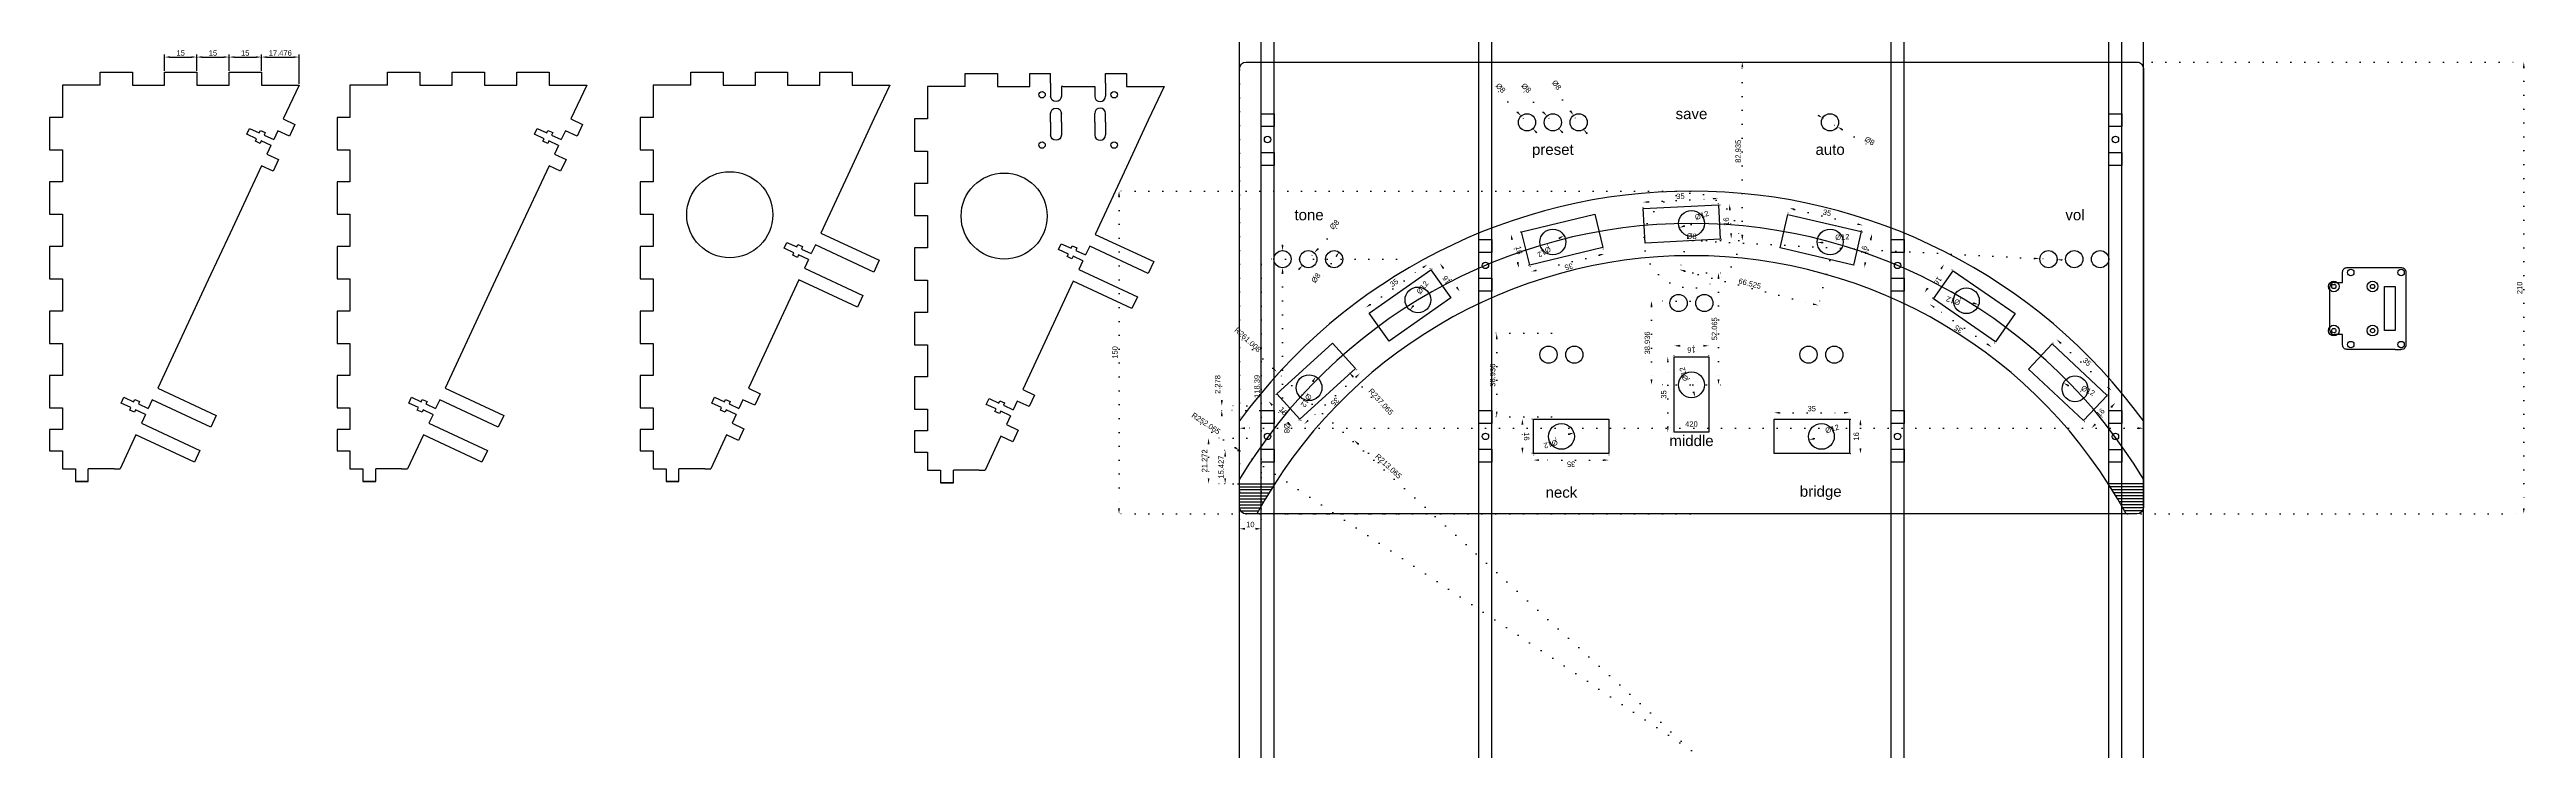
# Model space of a CAD drawing. Header units: millimetres. Extents: x -118 to 1034, y -150 to 646.
# Drawn here: x -118 to 1034, y -150 to 176 of the extents above; entities that cross this region are included whole.
import ezdxf
from ezdxf.enums import TextEntityAlignment as Align

# ---------------------------------------------------------------- set-up
doc = ezdxf.new("R2010")
doc.units = ezdxf.units.MM
doc.linetypes.add('DOTTED', pattern=[6.35, 0, -6.35])
for name, color, linetype in [('Dimensions', 1, 'DOTTED'), ('TabGuides', 3, 'Continuous'), ('text', 5, 'Continuous')]:
    doc.layers.add(name, color=color, linetype=linetype)
doc.layers.add('Holes', color=1, linetype='Continuous', plot=False)
doc.styles.get("Standard").update_dxf_attribs({"font": 'arial.ttf'})
doc.dimstyles.new('ISO-25', dxfattribs={"dimtxt": 2.5, "dimasz": 2.5, "dimexe": 1.25, "dimexo": 0.625, "dimtad": 1, "dimdec": 3, "dimdsep": 46, "dimtxsty": 'Standard', "dimcen": 2.5, "dimadec": 0, "dimazin": 0, "dimtfac": 1, "dimtmove": 0, "dimatfit": 3, "dimfxl": 1, "dimarcsym": 0})

# ---------------------------------------------------------------- blocks, each defined once
blk = doc.blocks.new('*D33')
at = {"layer": 'Dimensions', "color": 0, "lineweight": -2}
for p, q in [((-22, 8.6), (-22, 12.2)), ((13, 8.6), (13, 12.2)), ((-19.5, 11), (10.5, 11))]:
    blk.add_line(p, q, dxfattribs=at)
at = {"layer": 'Dimensions', "color": 0}
for points in [[(-19.5, 11.4), (-19.5, 10.6), (-22, 11)], [(10.5, 10.6), (10.5, 11.4), (13, 11)]]:
    blk.add_solid(points, dxfattribs=at)
at = {"layer": 'Dimensions', "color": 0, "insert": (-4.5, 12.9), "char_height": 2.5, "attachment_point": 5}
blk.add_mtext('35', dxfattribs=at)
blk = doc.blocks.new('*D34')
at = {"layer": 'Dimensions', "color": 0, "lineweight": -2}
for p, q in [((13.6, 8), (19.4, 8)), ((18.1, 5.5), (18.1, -5.5)), ((13.6, -8), (19.4, -8))]:
    blk.add_line(p, q, dxfattribs=at)
at = {"layer": 'Dimensions', "color": 0}
for points in [[(18.6, 5.5), (17.7, 5.5), (18.1, 8)], [(17.7, -5.5), (18.6, -5.5), (18.1, -8)]]:
    blk.add_solid(points, dxfattribs=at)
at = {"layer": 'Dimensions', "color": 0, "insert": (16.2, 0), "char_height": 2.5, "attachment_point": 5, "rotation": 90}
blk.add_mtext('16', dxfattribs=at)
blk = doc.blocks.new('*D35')
at = {"layer": 'Dimensions', "color": 0, "lineweight": -2}
blk.add_line((-3.4, -1), (8.9, 2.7), dxfattribs=at)
at = {"layer": 'Dimensions', "color": 0}
blk.add_solid([(-3.5, -0.6), (-3.2, -1.4), (-5.7, -1.7)], dxfattribs=at)
at = {"layer": 'Dimensions', "color": 0, "insert": (5, 3.5), "char_height": 2.5, "attachment_point": 5, "rotation": 16.6618}
blk.add_mtext('%%c12', dxfattribs=at)
blk = doc.blocks.new('*D109')
at = {"layer": 'Dimensions', "color": 0, "lineweight": -2}
for p, q in [((645.4, 94.8), (639.7, 72.7)), ((642.4, 73.2), (702, 57.9)), ((709.8, 78.1), (704.1, 56))]:
    blk.add_line(p, q, dxfattribs=at)
at = {"layer": 'Dimensions', "color": 0}
for points in [[(642.5, 73.6), (642.3, 72.8), (640, 73.9)], [(701.9, 57.5), (702.1, 58.3), (704.4, 57.3)]]:
    blk.add_solid(points, dxfattribs=at)
at = {"layer": 'Dimensions', "color": 0, "insert": (672.6, 67.4), "char_height": 2.5, "attachment_point": 5, "rotation": 345.5419}
blk.add_mtext('66.525', dxfattribs=at)
blk = doc.blocks.new('*D110')
at = {"layer": 'Dimensions', "color": 0, "lineweight": -2}
for p, q in [((646.1, 72.4), (659.3, 72.4)), ((658.1, 69.9), (658.1, 22.9)), ((646.1, 20.4), (659.3, 20.4))]:
    blk.add_line(p, q, dxfattribs=at)
at = {"layer": 'Dimensions', "color": 0}
for points in [[(658.5, 69.9), (657.6, 69.9), (658.1, 72.4)], [(657.6, 22.9), (658.5, 22.9), (658.1, 20.4)]]:
    blk.add_solid(points, dxfattribs=at)
at = {"layer": 'Dimensions', "color": 0, "insert": (656.2, 46.4), "char_height": 2.5, "attachment_point": 5, "rotation": 90}
blk.add_mtext('52.065', dxfattribs=at)
blk = doc.blocks.new('*D111')
at = {"layer": 'Dimensions', "color": 0, "lineweight": -2}
for p, q in [((508.5, 78.8), (444.3, 78.8)), ((445.5, 76.3), (445.5, -37.1)), ((508.5, -39.6), (444.3, -39.6))]:
    blk.add_line(p, q, dxfattribs=at)
at = {"layer": 'Dimensions', "color": 0}
for points in [[(445.9, 76.3), (445.1, 76.3), (445.5, 78.8)], [(445.1, -37.1), (445.9, -37.1), (445.5, -39.6)]]:
    blk.add_solid(points, dxfattribs=at)
at = {"layer": 'Dimensions', "color": 0, "insert": (443.6, 19.6), "char_height": 2.5, "attachment_point": 5, "rotation": 90}
blk.add_mtext('118.39', dxfattribs=at)
blk = doc.blocks.new('*D112')
at = {"layer": 'Dimensions', "color": 0, "lineweight": -2}
for p, q in [((580.5, 44.3), (553.7, 44.3)), ((555, 41.8), (555, 7.9)), ((580.5, 5.4), (553.7, 5.4))]:
    blk.add_line(p, q, dxfattribs=at)
at = {"layer": 'Dimensions', "color": 0}
for points in [[(555.4, 41.8), (554.6, 41.8), (555, 44.3)], [(554.6, 7.9), (555.4, 7.9), (555, 5.4)]]:
    blk.add_solid(points, dxfattribs=at)
at = {"layer": 'Dimensions', "color": 0, "insert": (553.1, 24.8), "char_height": 2.5, "attachment_point": 5, "rotation": 90}
blk.add_mtext('38.936', dxfattribs=at)
blk = doc.blocks.new('*D113')
at = {"layer": 'Dimensions', "color": 0, "lineweight": -2}
for p, q in [((644.9, 59.3), (625.7, 59.3)), ((626.9, 56.8), (626.9, 22.9)), ((644.9, 20.4), (625.7, 20.4))]:
    blk.add_line(p, q, dxfattribs=at)
at = {"layer": 'Dimensions', "color": 0}
for points in [[(627.4, 56.8), (626.5, 56.8), (626.9, 59.3)], [(626.5, 22.9), (627.4, 22.9), (626.9, 20.4)]]:
    blk.add_solid(points, dxfattribs=at)
at = {"layer": 'Dimensions', "color": 0, "insert": (625, 39.8), "char_height": 2.5, "attachment_point": 5, "rotation": 90}
blk.add_mtext('38.936', dxfattribs=at)
blk = doc.blocks.new('*D114')
at = {"layer": 'Dimensions', "color": 0, "lineweight": -2}
for p, q in [((646.1, 170.4), (670.4, 170.4)), ((669.1, 89.9), (669.1, 167.9)), ((646.1, 87.4), (670.4, 87.4))]:
    blk.add_line(p, q, dxfattribs=at)
at = {"layer": 'Dimensions', "color": 0}
for points in [[(669.6, 167.9), (668.7, 167.9), (669.1, 170.4)], [(668.7, 89.9), (669.6, 89.9), (669.1, 87.4)]]:
    blk.add_solid(points, dxfattribs=at)
at = {"layer": 'Dimensions', "color": 0, "insert": (667.2, 128.9), "char_height": 2.5, "attachment_point": 5, "rotation": 90}
blk.add_mtext('82.935', dxfattribs=at)
blk = doc.blocks.new('*D115')
at = {"layer": 'Dimensions', "color": 0, "lineweight": -2}
for p, q in [((434.9, -10.2), (427.6, -10.2)), ((428.8, -12.7), (428.8, -23.2)), ((434.9, -25.7), (427.6, -25.7))]:
    blk.add_line(p, q, dxfattribs=at)
at = {"layer": 'Dimensions', "color": 0}
for points in [[(429.2, -12.7), (428.4, -12.7), (428.8, -10.2)], [(428.4, -23.2), (429.2, -23.2), (428.8, -25.7)]]:
    blk.add_solid(points, dxfattribs=at)
at = {"layer": 'Dimensions', "color": 0, "insert": (426.9, -17.9), "char_height": 2.5, "attachment_point": 5, "rotation": 90}
blk.add_mtext('15.427', dxfattribs=at)
blk = doc.blocks.new('*D116')
at = {"layer": 'Dimensions', "color": 0, "lineweight": -2}
for p, q in [((438.9, -4.4), (419.8, -4.4)), ((421.1, -6.9), (421.1, -23.2)), ((438.9, -25.7), (419.8, -25.7))]:
    blk.add_line(p, q, dxfattribs=at)
at = {"layer": 'Dimensions', "color": 0}
for points in [[(421.5, -6.9), (420.7, -6.9), (421.1, -4.4)], [(420.7, -23.2), (421.5, -23.2), (421.1, -25.7)]]:
    blk.add_solid(points, dxfattribs=at)
at = {"layer": 'Dimensions', "color": 0, "insert": (419.2, -15), "char_height": 2.5, "attachment_point": 5, "rotation": 90}
blk.add_mtext('21.272', dxfattribs=at)
blk = doc.blocks.new('Square hole unit')
for points in [[(-3, 6), (-3, 12), (3, 12), (3, 6)], [(-3, -12), (-3, -6), (3, -6), (3, -12)]]:
    blk.add_lwpolyline(points, close=True)
blk.add_circle((0, 0), 1.5)
blk = doc.blocks.new('*D117')
at = {"layer": 'Dimensions', "color": 0, "lineweight": -2}
for p, q in [((435.5, -16.3), (435.5, -47.8)), ((445.5, -16.3), (445.5, -47.8)), ((443, -46.6), (438, -46.6))]:
    blk.add_line(p, q, dxfattribs=at)
at = {"layer": 'Dimensions', "color": 0}
for points in [[(438, -46.1), (438, -47), (435.5, -46.6)], [(443, -47), (443, -46.1), (445.5, -46.6)]]:
    blk.add_solid(points, dxfattribs=at)
at = {"layer": 'Dimensions', "color": 0, "insert": (440.5, -44.6), "char_height": 2.5, "attachment_point": 5}
blk.add_mtext('10', dxfattribs=at)
blk = doc.blocks.new('*D118')
at = {"layer": 'Dimensions', "color": 0, "lineweight": -2}
for p, q in [((427.2, 13.1), (427.2, 25.4)), ((438.9, 10.6), (426, 10.6)), ((444.9, 8.4), (426, 8.4)), ((427.2, 8.4), (427.2, 10.6)), ((427.2, 5.9), (427.2, 3.4))]:
    blk.add_line(p, q, dxfattribs=at)
at = {"layer": 'Dimensions', "color": 0}
for points in [[(426.8, 13.1), (427.7, 13.1), (427.2, 10.6)], [(427.7, 5.9), (426.8, 5.9), (427.2, 8.4)]]:
    blk.add_solid(points, dxfattribs=at)
at = {"layer": 'Dimensions', "color": 0, "insert": (425.3, 20.5), "char_height": 2.5, "attachment_point": 5, "rotation": 90}
blk.add_mtext('2.278', dxfattribs=at)
blk = doc.blocks.new('*D119')
at = {"layer": 'Dimensions', "color": 0, "lineweight": -2}
for p, q in [((451, 28.1), (432.2, 45.3)), ((645.5, -149.6), (452.8, 26.4))]:
    blk.add_line(p, q, dxfattribs=at)
at = {"layer": 'Dimensions', "color": 0}
blk.add_solid([(450.7, 27.8), (451.3, 28.4), (452.8, 26.4)], dxfattribs=at)
at = {"layer": 'Dimensions', "color": 0, "insert": (439.3, 41.3), "char_height": 2.5, "attachment_point": 5, "rotation": 317.5799}
blk.add_mtext('R261.008', dxfattribs=at)
blk = doc.blocks.new('*D120')
at = {"layer": 'Dimensions', "color": 0, "lineweight": -2}
for p, q in [((433.4, -8.8), (412.2, 5.3)), ((645.5, -149.6), (435.5, -10.2))]:
    blk.add_line(p, q, dxfattribs=at)
at = {"layer": 'Dimensions', "color": 0}
blk.add_solid([(433.2, -9.2), (433.7, -8.5), (435.5, -10.2)], dxfattribs=at)
at = {"layer": 'Dimensions', "color": 0, "insert": (419.9, 2.4), "char_height": 2.5, "attachment_point": 5, "rotation": 326.4203}
blk.add_mtext('R252.065', dxfattribs=at)
blk = doc.blocks.new('*D121')
at = {"layer": 'Dimensions', "color": 0, "lineweight": -2}
blk.add_line((490.6, -7.1), (509.3, -24.3), dxfattribs=at)
at = {"layer": 'Dimensions', "color": 0}
blk.add_solid([(490.8, -6.8), (490.3, -7.4), (488.7, -5.4)], dxfattribs=at)
at = {"layer": 'Dimensions', "color": 0, "insert": (504.7, -17.5), "char_height": 2.5, "attachment_point": 5, "rotation": 317.38}
blk.add_mtext('R213.065', dxfattribs=at)
blk = doc.blocks.new('*D122')
at = {"layer": 'Dimensions', "color": 0, "lineweight": -2}
blk.add_line((488.1, 24.2), (505.2, 5.3), dxfattribs=at)
at = {"layer": 'Dimensions', "color": 0}
blk.add_solid([(488.4, 24.5), (487.8, 24), (486.4, 26.1)], dxfattribs=at)
at = {"layer": 'Dimensions', "color": 0, "insert": (501.2, 12.5), "char_height": 2.5, "attachment_point": 5, "rotation": 312.1605}
blk.add_mtext('R237.065', dxfattribs=at)
blk = doc.blocks.new('*D123')
at = {"layer": 'Dimensions', "color": 0, "lineweight": -2}
for p, q in [((435.5, 166.7), (435.5, -1.1)), ((855.5, 166.7), (855.5, -1.1)), ((853, 0.2), (438, 0.2))]:
    blk.add_line(p, q, dxfattribs=at)
at = {"layer": 'Dimensions', "color": 0}
for points in [[(438, 0.6), (438, -0.3), (435.5, 0.2)], [(853, -0.3), (853, 0.6), (855.5, 0.2)]]:
    blk.add_solid(points, dxfattribs=at)
at = {"layer": 'Dimensions', "color": 0, "insert": (645.5, 2.1), "char_height": 2.5, "attachment_point": 5}
blk.add_mtext('420', dxfattribs=at)
blk = doc.blocks.new('*D136')
at = {"layer": 'Dimensions', "color": 0, "lineweight": -2}
for p, q in [((644.9, 110.4), (378.2, 110.4)), ((379.5, 107.9), (379.5, -37.1)), ((644.9, -39.6), (378.2, -39.6))]:
    blk.add_line(p, q, dxfattribs=at)
at = {"layer": 'Dimensions', "color": 0}
for points in [[(379.9, 107.9), (379, 107.9), (379.5, 110.4)], [(379, -37.1), (379.9, -37.1), (379.5, -39.6)]]:
    blk.add_solid(points, dxfattribs=at)
at = {"layer": 'Dimensions', "color": 0, "insert": (377.6, 35.4), "char_height": 2.5, "attachment_point": 5, "rotation": 90}
blk.add_mtext('150', dxfattribs=at)
blk = doc.blocks.new('*D137')
at = {"layer": 'Dimensions', "color": 0, "lineweight": -2}
for p, q in [((853.1, 170.4), (1033.5, 170.4)), ((1032.3, 167.9), (1032.3, -37.1)), ((848.1, -39.6), (1033.5, -39.6))]:
    blk.add_line(p, q, dxfattribs=at)
at = {"layer": 'Dimensions', "color": 0}
for points in [[(1032.7, 167.9), (1031.9, 167.9), (1032.3, 170.4)], [(1031.9, -37.1), (1032.7, -37.1), (1032.3, -39.6)]]:
    blk.add_solid(points, dxfattribs=at)
at = {"layer": 'Dimensions', "color": 0, "insert": (1030.4, 65.4), "char_height": 2.5, "attachment_point": 5, "rotation": 90}
blk.add_mtext('210', dxfattribs=at)
blk = doc.blocks.new('*D143')
at = {"layer": 'Dimensions', "color": 0, "lineweight": -2}
for p, q in [((471.9, 83.5), (482.7, 95.3)), ((464.7, 75.8), (470.2, 81.7)), ((463, 74), (461.4, 72.1))]:
    blk.add_line(p, q, dxfattribs=at)
at = {"layer": 'Dimensions', "color": 0}
for points in [[(471.6, 83.8), (472.2, 83.2), (470.2, 81.7)], [(463.4, 73.7), (462.7, 74.3), (464.7, 75.8)]]:
    blk.add_solid(points, dxfattribs=at)
at = {"layer": 'Dimensions', "color": 0, "insert": (479.6, 94.8), "char_height": 2.5, "attachment_point": 5, "rotation": 47.2776}
blk.add_mtext('%%c8', dxfattribs=at)
blk = doc.blocks.new('*D144')
at = {"layer": 'Dimensions', "color": 0, "lineweight": -2}
for p, q in [((481.7, 82), (471.2, 66.8)), ((477.2, 75.5), (481.7, 82))]:
    blk.add_line(p, q, dxfattribs=at)
at = {"layer": 'Dimensions', "color": 0}
blk.add_solid([(480.7, 79.7), (480, 80.2), (481.7, 82)], dxfattribs=at)
at = {"layer": 'Dimensions', "color": 0, "insert": (471, 70), "char_height": 2.5, "attachment_point": 5, "rotation": 55.2117}
blk.add_mtext('%%c8', dxfattribs=at)
blk = doc.blocks.new('*D145')
at = {"layer": 'Dimensions', "color": 0, "lineweight": -2}
for p, q in [((455.5, 85.3), (455.5, 87.8)), ((455.5, 82.8), (455.5, 74.8)), ((455.5, 72.3), (455.5, -2.3))]:
    blk.add_line(p, q, dxfattribs=at)
at = {"layer": 'Dimensions', "color": 0}
for points in [[(455, 85.3), (455.9, 85.3), (455.5, 82.8)], [(455.9, 72.3), (455, 72.3), (455.5, 74.8)]]:
    blk.add_solid(points, dxfattribs=at)
at = {"layer": 'Dimensions', "color": 0, "insert": (457.4, 0.2), "char_height": 2.5, "attachment_point": 5, "rotation": 270}
blk.add_mtext('%%c8', dxfattribs=at)
blk = doc.blocks.new('*D146')
at = {"layer": 'Dimensions', "color": 0, "lineweight": -2}
for p, q in [((804.9, 79.1), (643, 87.6)), ((815.4, 78.5), (807.4, 79)), ((817.9, 78.4), (820.4, 78.3))]:
    blk.add_line(p, q, dxfattribs=at)
at = {"layer": 'Dimensions', "color": 0}
for points in [[(804.9, 78.7), (804.9, 79.5), (807.4, 79)], [(817.9, 78.8), (817.9, 78), (815.4, 78.5)]]:
    blk.add_solid(points, dxfattribs=at)
at = {"layer": 'Dimensions', "color": 0, "insert": (645.6, 89.4), "char_height": 2.5, "attachment_point": 5, "rotation": 357.0065}
blk.add_mtext('%%c8', dxfattribs=at)
blk = doc.blocks.new('*D147')
at = {"layer": 'Dimensions', "color": 0, "lineweight": -2}
for p, q in [((704.3, 145.7), (702.2, 147)), ((706.5, 144.4), (713.3, 140.3)), ((715.5, 139), (729.4, 130.7))]:
    blk.add_line(p, q, dxfattribs=at)
at = {"layer": 'Dimensions', "color": 0}
for points in [[(704.1, 145.3), (704.5, 146), (706.5, 144.4)], [(715.7, 139.4), (715.3, 138.7), (713.3, 140.3)]]:
    blk.add_solid(points, dxfattribs=at)
at = {"layer": 'Dimensions', "color": 0, "insert": (728.3, 133.7), "char_height": 2.5, "attachment_point": 5, "rotation": 329.1992}
blk.add_mtext('%%c8', dxfattribs=at)
blk = doc.blocks.new('*D148')
at = {"layer": 'Dimensions', "color": 0, "lineweight": -2}
for p, q in [((564.6, 147.1), (553.7, 158.8)), ((571.8, 139.4), (566.4, 145.3)), ((573.5, 137.6), (575.2, 135.8))]:
    blk.add_line(p, q, dxfattribs=at)
at = {"layer": 'Dimensions', "color": 0}
for points in [[(564.3, 146.8), (564.9, 147.4), (566.4, 145.3)], [(573.8, 137.9), (573.2, 137.3), (571.8, 139.4)]]:
    blk.add_solid(points, dxfattribs=at)
at = {"layer": 'Dimensions', "color": 0, "insert": (556.8, 158.3), "char_height": 2.5, "attachment_point": 5, "rotation": 313.1243}
blk.add_mtext('%%c8', dxfattribs=at)
blk = doc.blocks.new('*D149')
at = {"layer": 'Dimensions', "color": 0, "lineweight": -2}
for p, q in [((576.6, 147.1), (565.6, 158.7)), ((583.8, 139.5), (578.3, 145.3)), ((585.6, 137.6), (587.3, 135.8))]:
    blk.add_line(p, q, dxfattribs=at)
at = {"layer": 'Dimensions', "color": 0}
for points in [[(576.3, 146.8), (576.9, 147.4), (578.3, 145.3)], [(585.9, 137.9), (585.3, 137.3), (583.8, 139.5)]]:
    blk.add_solid(points, dxfattribs=at)
at = {"layer": 'Dimensions', "color": 0, "insert": (568.7, 158.3), "char_height": 2.5, "attachment_point": 5, "rotation": 313.3867}
blk.add_mtext('%%c8', dxfattribs=at)
blk = doc.blocks.new('*D150')
at = {"layer": 'Dimensions', "color": 0, "lineweight": -2}
for p, q in [((589.3, 147.6), (579.8, 160.6)), ((595.4, 139.1), (590.7, 145.6)), ((596.9, 137.1), (598.4, 135.1))]:
    blk.add_line(p, q, dxfattribs=at)
at = {"layer": 'Dimensions', "color": 0}
for points in [[(588.9, 147.4), (589.6, 147.9), (590.7, 145.6)], [(597.3, 137.4), (596.6, 136.9), (595.4, 139.1)]]:
    blk.add_solid(points, dxfattribs=at)
at = {"layer": 'Dimensions', "color": 0, "insert": (582.8, 159.7), "char_height": 2.5, "attachment_point": 5, "rotation": 306.1105}
blk.add_mtext('%%c8', dxfattribs=at)
blk = doc.blocks.new('SD Support')
for p, q in [((-4, 24.2), (0, 24.2)), ((24.4, 31.1), (27.1, 31.1)), ((-6, 2), (-6, 22.2)), ((-6, 2), (-6, 22.2)), ((0, 0), (-4, 0)), ((24.4, -6.9), (27.1, -6.9))]:
    blk.add_line(p, q)
for points in [[(0, 24.2), (0, 29.1, -0.4142136), (2, 31.1), (24.4, 31.1)], [(26.8, 31.1), (27.4, 31.1, -0.4142136), (29.4, 29.1), (29.4, -4.9, -0.4142136), (27.4, -6.9), (26.8, -6.9)], [(24.4, -6.9), (2, -6.9, -0.4142136), (0, -4.9), (0, 0)]]:
    blk.add_lwpolyline(points, format="xyb")
for centre, start, end in [((-4, 22.2), 90, 180), ((-4, 2), 180, 270)]:
    blk.add_arc(centre, 2, start, end)
at = {"layer": 'Holes'}
blk.add_lwpolyline([(19.4, 1.85), (19.4, 22.35), (24.4, 22.35), (24.4, 1.85)], close=True, dxfattribs=at)
for centre, radius in [((-4.1, 22.35), 1), ((3.75, 28.85), 1.5), ((13.9, 22.35), 1), ((27.15, 28.85), 1.5), ((-4.1, 1.85), 1), ((13.9, 1.85), 1), ((3.75, -4.65), 1.5), ((27.15, -4.65), 1.5)]:
    blk.add_circle(centre, radius, dxfattribs=at)
at = {"layer": 'TabGuides'}
for centre in [(-4.1, 22.35), (13.9, 22.35), (-4.1, 1.85), (13.9, 1.85)]:
    blk.add_circle(centre, 2.5, dxfattribs=at)
blk = doc.blocks.new('M3 Bolt Nut Slot')
for p, q in [((-12.4, -3), (-12.4, 0)), ((-12.4, 0), (-7.4, 0)), ((-7.4, 0), (-7.4, 1.25)), ((-7.4, 1.25), (-5, 1.25)), ((-5, 1.25), (-5, 0)), ((-5, 0), (0, 0)), ((-7.4, -3), (-12.4, -3)), ((-7.4, -4.25), (-7.4, -3)), ((-5, -4.25), (-7.4, -4.25)), ((0, -3), (-5, -3)), ((-5, -3), (-5, -4.25))]:
    blk.add_line(p, q)
blk = doc.blocks.new('Side Panel')
for p, q in [((17.5, 0), (0, 0)), ((0, 0), (0, -15)), ((17.5, 0), (17.5, 6)), ((17.5, 6), (32.5, 6)), ((32.5, 6), (32.5, 0)), ((47.5, 0), (47.5, 6)), ((47.5, 6), (62.5, 6)), ((62.5, 6), (62.5, 0)), ((77.5, 0), (77.5, 6)), ((77.5, 6), (92.5, 6)), ((92.5, 6), (92.5, 0)), ((92.5, 6), (92.5, 0)), ((32.5, 0), (47.5, 0)), ((62.5, 0), (77.5, 0)), ((92.5, 0), (110, 0)), ((110, 0), (102.6, -15.7)), ((0, -15), (-6, -15)), ((-6, -15), (-6, -30)), ((100.1, -21.2), (98.2, -25.3)), ((105.5, -23.7), (100.1, -21.2)), ((102.6, -15.7), (108, -18.3)), ((108, -18.3), (105.5, -23.7)), ((-6, -30), (0, -30)), ((0, -30), (0, -45)), ((96.9, -28), (95, -32.1)), ((95, -32.1), (100.4, -34.6)), ((0, -45), (-6, -45)), ((-6, -45), (-6, -60)), ((92.5, -37.5), (77.9, -68.8)), ((97.9, -40), (92.5, -37.5)), ((100.4, -34.6), (97.9, -40)), ((-6, -60), (0, -60)), ((0, -60), (0, -75)), ((77.9, -68.8), (67.7, -90.5)), ((0, -75), (-6, -75)), ((-6, -75), (-6, -90)), ((-6, -90), (0, -90)), ((0, -90), (0, -105)), ((67.7, -90.5), (44.3, -140.8)), ((0, -105), (-6, -105)), ((-6, -105), (-6, -120)), ((-6, -120), (0, -120)), ((0, -120), (0, -135)), ((0, -135), (-6, -135)), ((-6, -135), (-6, -150)), ((41.7, -146.3), (39.8, -150.3)), ((68.9, -158.9), (41.7, -146.3)), ((44.3, -140.8), (71.5, -153.5)), ((-6, -150), (0, -150)), ((0, -160), (-6, -160)), ((-6, -160), (-6, -170)), ((0, -150), (0, -160)), ((38.6, -153.1), (36.7, -157.1)), ((36.7, -157.1), (63.9, -169.8)), ((71.5, -153.5), (68.9, -158.9)), ((-6, -170), (0, -170)), ((0, -170), (0, -178.3)), ((34.1, -162.6), (26.8, -178.3)), ((61.3, -175.3), (34.1, -162.6)), ((63.9, -169.8), (61.3, -175.3)), ((6, -178.3), (6, -184.3)), ((12, -184.3), (12, -178.3)), ((24, -178.3), (12, -178.3)), ((24, -178.3), (26.8, -178.3)), ((6, -184.3), (12, -184.3))]:
    blk.add_line(p, q)
for points in [[(0, -178.3), (6, -178.3)], [(12, -184.3), (6, -184.3)]]:
    blk.add_lwpolyline(points)
at = {"rotation": 335}
for p in [(98.2, -25.3), (39.8, -150.3)]:
    blk.add_blockref('M3 Bolt Nut Slot', p, dxfattribs=at)
blk = doc.blocks.new('Right Inner Support')
for p, q in [((17.5, 0), (0, 0)), ((0, 0), (0, -15)), ((17.5, 0), (17.5, 6)), ((17.5, 6), (32.5, 6)), ((32.5, 6), (32.5, 0)), ((47.5, 0), (47.5, 6)), ((47.5, 6), (62.5, 6)), ((62.5, 6), (62.5, 0)), ((77.5, 0), (77.5, 6)), ((77.5, 6), (92.5, 6)), ((92.5, 6), (92.5, 0)), ((92.5, 6), (92.5, 0)), ((32.5, 0), (47.5, 0)), ((62.5, 0), (77.5, 0)), ((92.5, 0), (110, 0)), ((110, 0), (102.6, -15.7)), ((0, -15), (-6, -15)), ((-6, -15), (-6, -30)), ((102.6, -15.7), (92.5, -37.5)), ((-6, -30), (0, -30)), ((0, -30), (0, -45)), ((0, -45), (-6, -45)), ((-6, -45), (-6, -60)), ((92.5, -37.5), (77.9, -68.8)), ((-6, -60), (0, -60)), ((0, -60), (0, -75)), ((77.9, -68.8), (105.1, -81.4)), ((0, -75), (-6, -75)), ((-6, -75), (-6, -90)), ((75.4, -74.2), (73.4, -78.3)), ((102.5, -86.9), (75.4, -74.2)), ((-6, -90), (0, -90)), ((0, -90), (0, -105)), ((67.7, -90.5), (44.3, -140.8)), ((94.9, -103.2), (67.7, -90.5)), ((72.2, -81), (70.3, -85.1)), ((70.3, -85.1), (97.5, -97.8)), ((105.1, -81.4), (102.5, -86.9)), ((97.5, -97.8), (94.9, -103.2)), ((0, -105), (-6, -105)), ((-6, -105), (-6, -120)), ((-6, -120), (0, -120)), ((0, -120), (0, -135)), ((0, -135), (-6, -135)), ((-6, -135), (-6, -150)), ((41.7, -146.3), (39.8, -150.3)), ((47.2, -148.8), (41.7, -146.3)), ((44.3, -140.8), (49.7, -143.4)), ((49.7, -143.4), (47.2, -148.8)), ((-6, -150), (0, -150)), ((0, -160), (-6, -160)), ((-6, -160), (-6, -170)), ((0, -150), (0, -160)), ((38.6, -153.1), (36.7, -157.1)), ((36.7, -157.1), (42.1, -159.7)), ((42.1, -159.7), (39.6, -165.1)), ((-6, -170), (0, -170)), ((0, -170), (0, -178.3)), ((34.1, -162.6), (26.8, -178.3)), ((39.6, -165.1), (34.1, -162.6)), ((6, -178.3), (6, -184.3)), ((12, -184.3), (12, -178.3)), ((24, -178.3), (12, -178.3)), ((24, -178.3), (26.8, -178.3)), ((6, -184.3), (12, -184.3))]:
    blk.add_line(p, q)
for points in [[(0, -178.3), (6, -178.3)], [(12, -184.3), (6, -184.3)]]:
    blk.add_lwpolyline(points)
at = {"layer": 'Holes'}
blk.add_circle((35.6, -60.2), 20, dxfattribs=at)
at = {"rotation": 335}
for p in [(73.4, -78.3), (39.8, -150.3)]:
    blk.add_blockref('M3 Bolt Nut Slot', p, dxfattribs=at)
blk = doc.blocks.new('Left Inner Support')
for p, q in [((17.5, 0), (0, 0)), ((0, 0), (0, -15)), ((17.5, 0), (17.5, 6)), ((17.5, 6), (32.5, 6)), ((32.5, 6), (32.5, 0)), ((47.5, 0), (47.5, 6)), ((47.5, 6), (57.2, 6)), ((57.2, 1.5), (57.2, 6)), ((57.2, 1.5), (57.2, -4.5)), ((82.7, 1.5), (82.7, 6)), ((82.7, 6), (82.8, 6)), ((82.7, 1.5), (82.7, -4.5)), ((82.8, 6), (92.5, 6)), ((92.5, 6), (92.5, 0)), ((32.5, 0), (47.5, 0)), ((62.9, 0), (62.2, 0)), ((62.2, 0), (62.2, -4.5)), ((63, 0), (77, 0)), ((76.9, 0), (77.7, 0)), ((77.7, 0), (77.7, -4.5)), ((92.5, 0), (110, 0)), ((110, 0), (102.6, -15.7)), ((0, -15), (-6, -15)), ((-6, -15), (-6, -30)), ((102.6, -15.7), (92.5, -37.5)), ((-6, -30), (0, -30)), ((0, -30), (0, -45)), ((0, -45), (-6, -45)), ((-6, -45), (-6, -60)), ((92.5, -37.5), (77.9, -68.8)), ((-6, -60), (0, -60)), ((0, -60), (0, -75)), ((77.9, -68.8), (105.1, -81.4)), ((0, -75), (-6, -75)), ((-6, -75), (-6, -90)), ((75.4, -74.2), (73.4, -78.3)), ((102.5, -86.9), (75.4, -74.2)), ((-6, -90), (0, -90)), ((0, -90), (0, -105)), ((67.7, -90.5), (44.3, -140.8)), ((94.9, -103.2), (67.7, -90.5)), ((72.2, -81), (70.3, -85.1)), ((70.3, -85.1), (97.5, -97.8)), ((105.1, -81.4), (102.5, -86.9)), ((97.5, -97.8), (94.9, -103.2)), ((0, -105), (-6, -105)), ((-6, -105), (-6, -120)), ((-6, -120), (0, -120)), ((0, -120), (0, -135)), ((0, -135), (-6, -135)), ((-6, -135), (-6, -150)), ((41.7, -146.3), (39.8, -150.3)), ((47.2, -148.8), (41.7, -146.3)), ((44.3, -140.8), (49.7, -143.4)), ((49.7, -143.4), (47.2, -148.8)), ((-6, -150), (0, -150)), ((0, -160), (-6, -160)), ((-6, -160), (-6, -170)), ((0, -150), (0, -160)), ((38.6, -153.1), (36.7, -157.1)), ((36.7, -157.1), (42.1, -159.7)), ((42.1, -159.7), (39.6, -165.1)), ((-6, -170), (0, -170)), ((0, -170), (0, -178.3)), ((34.1, -162.6), (26.8, -178.3)), ((39.6, -165.1), (34.1, -162.6)), ((6, -178.3), (6, -184.3)), ((12, -184.3), (12, -178.3)), ((24, -178.3), (12, -178.3)), ((24, -178.3), (26.8, -178.3)), ((6, -184.3), (12, -184.3))]:
    blk.add_line(p, q)
for points in [[(0, -178.3), (6, -178.3)], [(12, -184.3), (6, -184.3)]]:
    blk.add_lwpolyline(points)
at = {"extrusion": (0, 0, -1)}
blk.add_arc((-59.7, -4.5), 2.5, 180, 0, dxfattribs=at)
blk.add_arc((80.2, -4.5), 2.5, 180, 0)
at = {"layer": 'Holes'}
for p, q in [((57.2, -16.5), (57.2, -12.5)), ((57.2, -16.5), (57.2, -22.5)), ((62.2, -16.5), (62.2, -12.5)), ((62.2, -16.5), (62.2, -22.5)), ((77.7, -16.5), (77.7, -12.5)), ((77.7, -16.5), (77.7, -22.5)), ((82.7, -16.5), (82.7, -12.5)), ((82.7, -16.5), (82.7, -22.5))]:
    blk.add_line(p, q, dxfattribs=at)
for centre, radius in [((53.2, -3.8), 1.5), ((86.7, -3.8), 1.5), ((53.2, -27.2), 1.5), ((86.7, -27.2), 1.5), ((35.6, -60.2), 20)]:
    blk.add_circle(centre, radius, dxfattribs=at)
at = {"layer": 'Holes', "extrusion": (0, 0, -1)}
for centre, start, end in [((-59.7, -12.5), 0, 180), ((-59.7, -22.5), 180, 0)]:
    blk.add_arc(centre, 2.5, start, end, dxfattribs=at)
at = {"layer": 'Holes'}
for centre, start, end in [((80.2, -12.5), 0, 180), ((80.2, -22.5), 180, 0)]:
    blk.add_arc(centre, 2.5, start, end, dxfattribs=at)
at = {"rotation": 335}
for p in [(73.4, -78.3), (39.8, -150.3)]:
    blk.add_blockref('M3 Bolt Nut Slot', p, dxfattribs=at)
blk = doc.blocks.new('*D233')
at = {"layer": 'TabGuides', "color": 0, "lineweight": -2}
for p, q in [((-64.1, 166.3), (-64.1, 173.9)), ((-61.6, 172.7), (-51.6, 172.7)), ((-49.1, 166.3), (-49.1, 173.9))]:
    blk.add_line(p, q, dxfattribs=at)
at = {"layer": 'TabGuides', "color": 0}
for points in [[(-61.6, 173.1), (-61.6, 172.3), (-64.1, 172.7)], [(-51.6, 172.3), (-51.6, 173.1), (-49.1, 172.7)]]:
    blk.add_solid(points, dxfattribs=at)
at = {"layer": 'TabGuides', "color": 0, "insert": (-56.6, 174.6), "char_height": 2.5, "attachment_point": 5}
blk.add_mtext('15', dxfattribs=at)
blk = doc.blocks.new('*D234')
at = {"layer": 'TabGuides', "color": 0, "lineweight": -2}
for p, q in [((-49.1, 166.3), (-49.1, 173.9)), ((-46.6, 172.7), (-36.6, 172.7)), ((-34.1, 166.3), (-34.1, 173.9))]:
    blk.add_line(p, q, dxfattribs=at)
at = {"layer": 'TabGuides', "color": 0}
for points in [[(-46.6, 173.1), (-46.6, 172.3), (-49.1, 172.7)], [(-36.6, 172.3), (-36.6, 173.1), (-34.1, 172.7)]]:
    blk.add_solid(points, dxfattribs=at)
at = {"layer": 'TabGuides', "color": 0, "insert": (-41.6, 174.6), "char_height": 2.5, "attachment_point": 5}
blk.add_mtext('15', dxfattribs=at)
blk = doc.blocks.new('*D235')
at = {"layer": 'TabGuides', "color": 0, "lineweight": -2}
for p, q in [((-34.1, 166.3), (-34.1, 173.9)), ((-31.6, 172.7), (-21.6, 172.7)), ((-19.1, 166.3), (-19.1, 173.9))]:
    blk.add_line(p, q, dxfattribs=at)
at = {"layer": 'TabGuides', "color": 0}
for points in [[(-31.6, 173.1), (-31.6, 172.3), (-34.1, 172.7)], [(-21.6, 172.3), (-21.6, 173.1), (-19.1, 172.7)]]:
    blk.add_solid(points, dxfattribs=at)
at = {"layer": 'TabGuides', "color": 0, "insert": (-26.6, 174.6), "char_height": 2.5, "attachment_point": 5}
blk.add_mtext('15', dxfattribs=at)
blk = doc.blocks.new('*D236')
at = {"layer": 'TabGuides', "color": 0, "lineweight": -2}
for p, q in [((-19.1, 166.3), (-19.1, 173.9)), ((-16.6, 172.7), (-4.1, 172.7)), ((-1.6, 160.3), (-1.6, 173.9))]:
    blk.add_line(p, q, dxfattribs=at)
at = {"layer": 'TabGuides', "color": 0}
for points in [[(-16.6, 173.1), (-16.6, 172.3), (-19.1, 172.7)], [(-4.1, 172.3), (-4.1, 173.1), (-1.6, 172.7)]]:
    blk.add_solid(points, dxfattribs=at)
at = {"layer": 'TabGuides', "color": 0, "insert": (-10.3, 174.6), "char_height": 2.5, "attachment_point": 5}
blk.add_mtext('17.476', dxfattribs=at)
blk = doc.blocks.new('footswitch')
blk.add_lwpolyline([(-22, -8), (-22, 8), (13, 8), (13, -8)], close=True)
blk.add_circle((0, 0), 6)
at = {"layer": 'Dimensions'}
dim = blk.add_linear_dim(base=(13, 10.9706), p1=(-22, 8), p2=(13, 8), dimstyle='ISO-25', dxfattribs=at)
dim.commit()
dim.dimension.update_dxf_attribs({"geometry": '*D33', "text_midpoint": (-4.5, 12.8712)})
dim = blk.add_diameter_dim_2p(p1=(5.7481, 1.7203), p2=(-5.7481, -1.7203), dimstyle='ISO-25', dxfattribs=at)
dim.commit()
dim.dimension.update_dxf_attribs({"geometry": '*D35', "text_midpoint": (5.6006, 1.6762), "dimtype": 163})
dim = blk.add_linear_dim(base=(18.1337, -8), p1=(13, 8), p2=(13, -8), angle=90, dimstyle='ISO-25', dxfattribs=at)
dim.commit()
dim.dimension.update_dxf_attribs({"geometry": '*D34', "text_midpoint": (16.2331, 0)})

msp = doc.modelspace()

# ---------------------------------------------------------------- linework, layer by layer
for p, q in [((435.5074, -25.6503), (451.7898, -25.6503)), ((435.5074, -27.0493), (450.9015, -27.0493)), ((450.0272, -28.4483), (435.5074, -28.4483)), ((435.5074, -31.2463), (448.32, -31.2463)), ((435.5074, -32.6453), (447.4867, -32.6453)), ((435.5074, -34.0443), (446.6668, -34.0443)), ((435.5135, -29.8473), (449.1667, -29.8473)), ((855.5074, -25.6503), (839.2249, -25.6503)), ((855.5074, -27.0493), (840.1132, -27.0493)), ((855.5074, -28.4483), (840.9875, -28.4483)), ((855.5074, -29.8473), (841.848, -29.8473)), ((855.5074, -31.2463), (842.6947, -31.2463)), ((855.5074, -32.6453), (843.528, -32.6453)), ((855.5074, -34.0443), (844.3479, -34.0443)), ((435.5074, -35.4433), (445.86, -35.4433)), ((435.5142, -36.8423), (445.0663, -36.8423)), ((435.9703, -38.2413), (444.2854, -38.2413)), ((855.5074, -35.4433), (845.1547, -35.4433)), ((855.5005, -36.8423), (845.9484, -36.8423)), ((855.0444, -38.2413), (846.7293, -38.2413))]:
    msp.add_line(p, q)
msp.add_lwpolyline([(435.5074, -36.6403), (435.5074, 167.3597, -0.414213562), (438.5074, 170.3597), (852.5074, 170.3597, -0.414213562), (855.5074, 167.3597), (855.5074, -36.6403, -0.414213562), (852.5074, -39.6403), (438.5074, -39.6403, -0.414213562)], format="xyb", close=True)
for radius, start, end in [(260, 36.1289275, 143.8710725), (230, 28.5718781, 151.4281219)]:
    msp.add_arc((645.5074, -149.6403), radius, start, end)
at = {"layer": 'Dimensions'}
msp.add_circle((645.5074, 87.425), 22.0654, dxfattribs=at)
at = {"layer": 'Holes'}
for centre in [(569.0888, 142.3597), (581.0888, 142.3597), (593.0888, 142.3597), (709.8936, 142.3597), (455.4567, 78.7501), (467.4567, 78.7501), (479.4567, 78.7501), (811.3958, 78.7501), (823.3958, 78.7501), (835.3958, 78.7501), (639.5074, 58.3597), (651.5074, 58.3597), (579.0705, 34.3597), (591.0705, 34.3597), (699.8845, 34.3597), (711.8845, 34.3597)]:
    msp.add_circle(centre, 4, dxfattribs=at)
at = {"layer": 'TabGuides'}
for p in [(435.5074, 166.7347), (445.5074, 122.3697), (451.5074, 122.3697), (546.7359, 87.8654), (552.7359, 87.8654), (738.2788, 87.8654), (744.2788, 87.8654), (839.5074, 122.3697), (845.5074, 122.3697), (855.5074, 82.8176)]:
    msp.add_xline(p, (0, 1), dxfattribs=at)
msp.add_arc((645.5074, -149.6403), 245, 31.0027191, 148.9972809, dxfattribs=at)

# ---------------------------------------------------------------- block references
for name, p in [('Side Panel', (-111.5433, 159.6268)), ('Side Panel', (22.0817, 159.6268)), ('Right Inner Support', (162.9786, 159.6268)), ('Left Inner Support', (290.491, 159.0018)), ('SD Support', (948.1254, 43.7026))]:
    msp.add_blockref(name, p)
at = {"layer": 'Holes'}
for name, p in [('Square hole unit', (448.5074, 134.3697)), ('Square hole unit', (842.5074, 134.3697)), ('Square hole unit', (549.7359, 75.8654)), ('Square hole unit', (741.2788, 75.8654)), ('Square hole unit', (448.5074, -3.6403)), ('Square hole unit', (549.7359, -3.6403)), ('footswitch', (705.8845, -3.6403)), ('Square hole unit', (741.2788, -3.6403))]:
    msp.add_blockref(name, p, dxfattribs=at)
for name, p, rotation in [('footswitch', (645.5074, 95.3597), 2.910252467942109), ('footswitch', (709.9329, 86.7372), 346.8394289291243), ('footswitch', (581.0818, 86.7372), 193.6154682171589), ('footswitch', (518.3901, 59.8022), 35.03029679330285), ('footswitch', (773.2513, 59.4206), 145.3265400603496), ('footswitch', (467.7885, 19.0042), 222.310712302083), ('footswitch', (645.5074, 20.3597), 90), ('footswitch', (823.7305, 18.4712), 316.9130660732229), ('footswitch', (585.0705, -3.6403), 180), ('Square hole unit', (842.5074, -3.6503), 180)]:
    msp.add_blockref(name, p, dxfattribs=dict(at, rotation=rotation))

# ---------------------------------------------------------------- texts
at = {"layer": 'text'}
for s, p in [('save', (645.5074, 142.3597)), ('preset', (581.0818, 125.7497)), ('auto', (709.9329, 125.7497)), ('tone', (467.7885, 95.3597)), ('vol', (823.7305, 95.3597)), ('middle', (645.5074, -9.6403)), ('neck', (585.0705, -33.6403)), ('bridge', (705.5613, -33.1922))]:
    msp.add_text(s, height=5, dxfattribs=at).set_placement(p, align=Align.BOTTOM_CENTER)

# ---------------------------------------------------------------- dimensions: what is measured, and where the dimension line sits
at = {"layer": 'Dimensions'}
for base, p1, p2, picture, middle in [((435.5074, 0.1505), (855.5074, 167.3597), (435.5074, 167.3597), '*D123', (645.5074, 2.0511)), ((435.5074, -46.5502), (445.5074, -15.6403), (435.5074, -15.6403), '*D117', (440.5074, -44.6496))]:
    dim = msp.add_linear_dim(base=base, p1=p1, p2=p2, dimstyle='ISO-25', dxfattribs=at)
    dim.commit()
    dim.dimension.update_dxf_attribs({"geometry": picture, "text_midpoint": middle})
for p1, p2, picture, middle in [((595.4462, 139.1281), (590.7315, 145.5912), '*D150', (581.2666, 158.5658)), ((571.8232, 139.4402), (566.3545, 145.2791), '*D148', (555.3761, 157.0009)), ((583.8365, 139.4527), (578.3412, 145.2666), '*D149', (567.3092, 156.938)), ((706.4578, 144.4079), (713.3294, 140.3114), '*D147', (727.2835, 131.9929)), ((464.7429, 75.8115), (470.1705, 81.6887), '*D143', (481.0664, 93.4872)), ((455.4567, 82.7501), (455.4567, 74.7501), '*D145', (455.4567, 0.1505)), ((477.1745, 75.465), (481.7389, 82.0352), '*D144', (472.5759, 68.8456)), ((815.3904, 78.5412), (807.4013, 78.959), '*D146', (645.5074, 87.425))]:
    dim = msp.add_diameter_dim_2p(p1=p1, p2=p2, dimstyle='ISO-25', dxfattribs=at)
    dim.commit()
    dim.dimension.update_dxf_attribs({"geometry": picture, "text_midpoint": middle, "dimtype": 163})
for base, p1, p2, picture, middle in [((669.138, 170.3597), (645.5074, 87.425), (645.5074, 170.3597), '*D114', (667.2375, 128.8923)), ((1032.2932, -39.6403), (852.5074, 170.3597), (847.4974, -39.6403), '*D137', (1030.3926, 65.3597)), ((445.5074, -39.6403), (509.1664, 78.7501), (509.1664, -39.6403), '*D111', (443.6068, 19.5549)), ((658.0529, 20.3597), (645.5074, 72.425), (645.5074, 20.3597), '*D110', (656.1524, 46.3923)), ((626.938, 20.3597), (645.5074, 59.2957), (645.5074, 20.3597), '*D113', (625.0374, 39.8277)), ((554.9994, 5.3597), (581.0888, 44.2956), (581.0888, 5.3597), '*D112', (553.0989, 24.8276)), ((427.2361, 10.6375), (445.5074, 8.3597), (439.5074, 10.6375), '*D118', (425.3356, 20.5105)), ((421.075, -25.6503), (439.5074, -4.3786), (439.5074, -25.6503), '*D116', (419.1949, -15.0145)), ((428.80418, -25.65035), (435.50735, -10.22384), (435.50735, -25.65035), '*D115', (426.9036, -17.93709))]:
    dim = msp.add_linear_dim(base=base, p1=p1, p2=p2, angle=90, dimstyle='ISO-25', dxfattribs=at)
    dim.commit()
    dim.dimension.update_dxf_attribs({"geometry": picture, "text_midpoint": middle})
dim = msp.add_linear_dim(base=(379.4654, -39.6403), p1=(645.5074, 110.3597), p2=(645.5074, -39.6403), angle=90, dimstyle='ISO-25', dxfattribs=at)
dim.commit()
dim.dimension.update_dxf_attribs({"geometry": '*D136', "text_midpoint": (379.4654, 35.3597), "dimtype": 160})
dim = msp.add_aligned_dim(p1=(645.5074, 95.3597), p2=(709.9259, 78.7501), distance=-22.199, dimstyle='ISO-25', dxfattribs=at)
dim.commit()
dim.dimension.update_dxf_attribs({"geometry": '*D109', "text_midpoint": (672.6487, 67.3993)})
for mpoint, picture, middle in [((452.8267, 26.4255), '*D119', (438.0555, 39.9229)), ((486.3866, 26.0884), '*D122', (499.817, 11.2562)), ((435.5074, -10.2238), '*D120', (418.8373, 0.8432)), ((488.7208, -5.3669), '*D121', (503.4448, -18.9157))]:
    dim = msp.add_radius_dim(center=(645.5074, -149.6403), mpoint=mpoint, dimstyle='ISO-25', dxfattribs=at)
    dim.commit()
    dim.dimension.update_dxf_attribs({"geometry": picture, "text_midpoint": middle, "dimtype": 164})
at = {"layer": 'TabGuides'}
for base, p1, p2, picture, middle in [((-49.0673, 172.6682), (-64.0673, 165.6268), (-49.0673, 165.6268), '*D233', (-56.5673, 174.5688)), ((-34.0673, 172.6682), (-49.0673, 165.6268), (-34.0673, 165.6268), '*D234', (-41.5673, 174.5688)), ((-19.0673, 172.6682), (-34.0673, 165.6268), (-19.0673, 165.6268), '*D235', (-26.5673, 174.5688)), ((-1.5913, 172.6682), (-19.0673, 165.6268), (-1.5913, 159.6268), '*D236', (-10.3293, 174.5688))]:
    dim = msp.add_linear_dim(base=base, p1=p1, p2=p2, dimstyle='ISO-25', dxfattribs=at)
    dim.commit()
    dim.dimension.update_dxf_attribs({"geometry": picture, "text_midpoint": middle})

doc.saveas('drawing.dxf')
